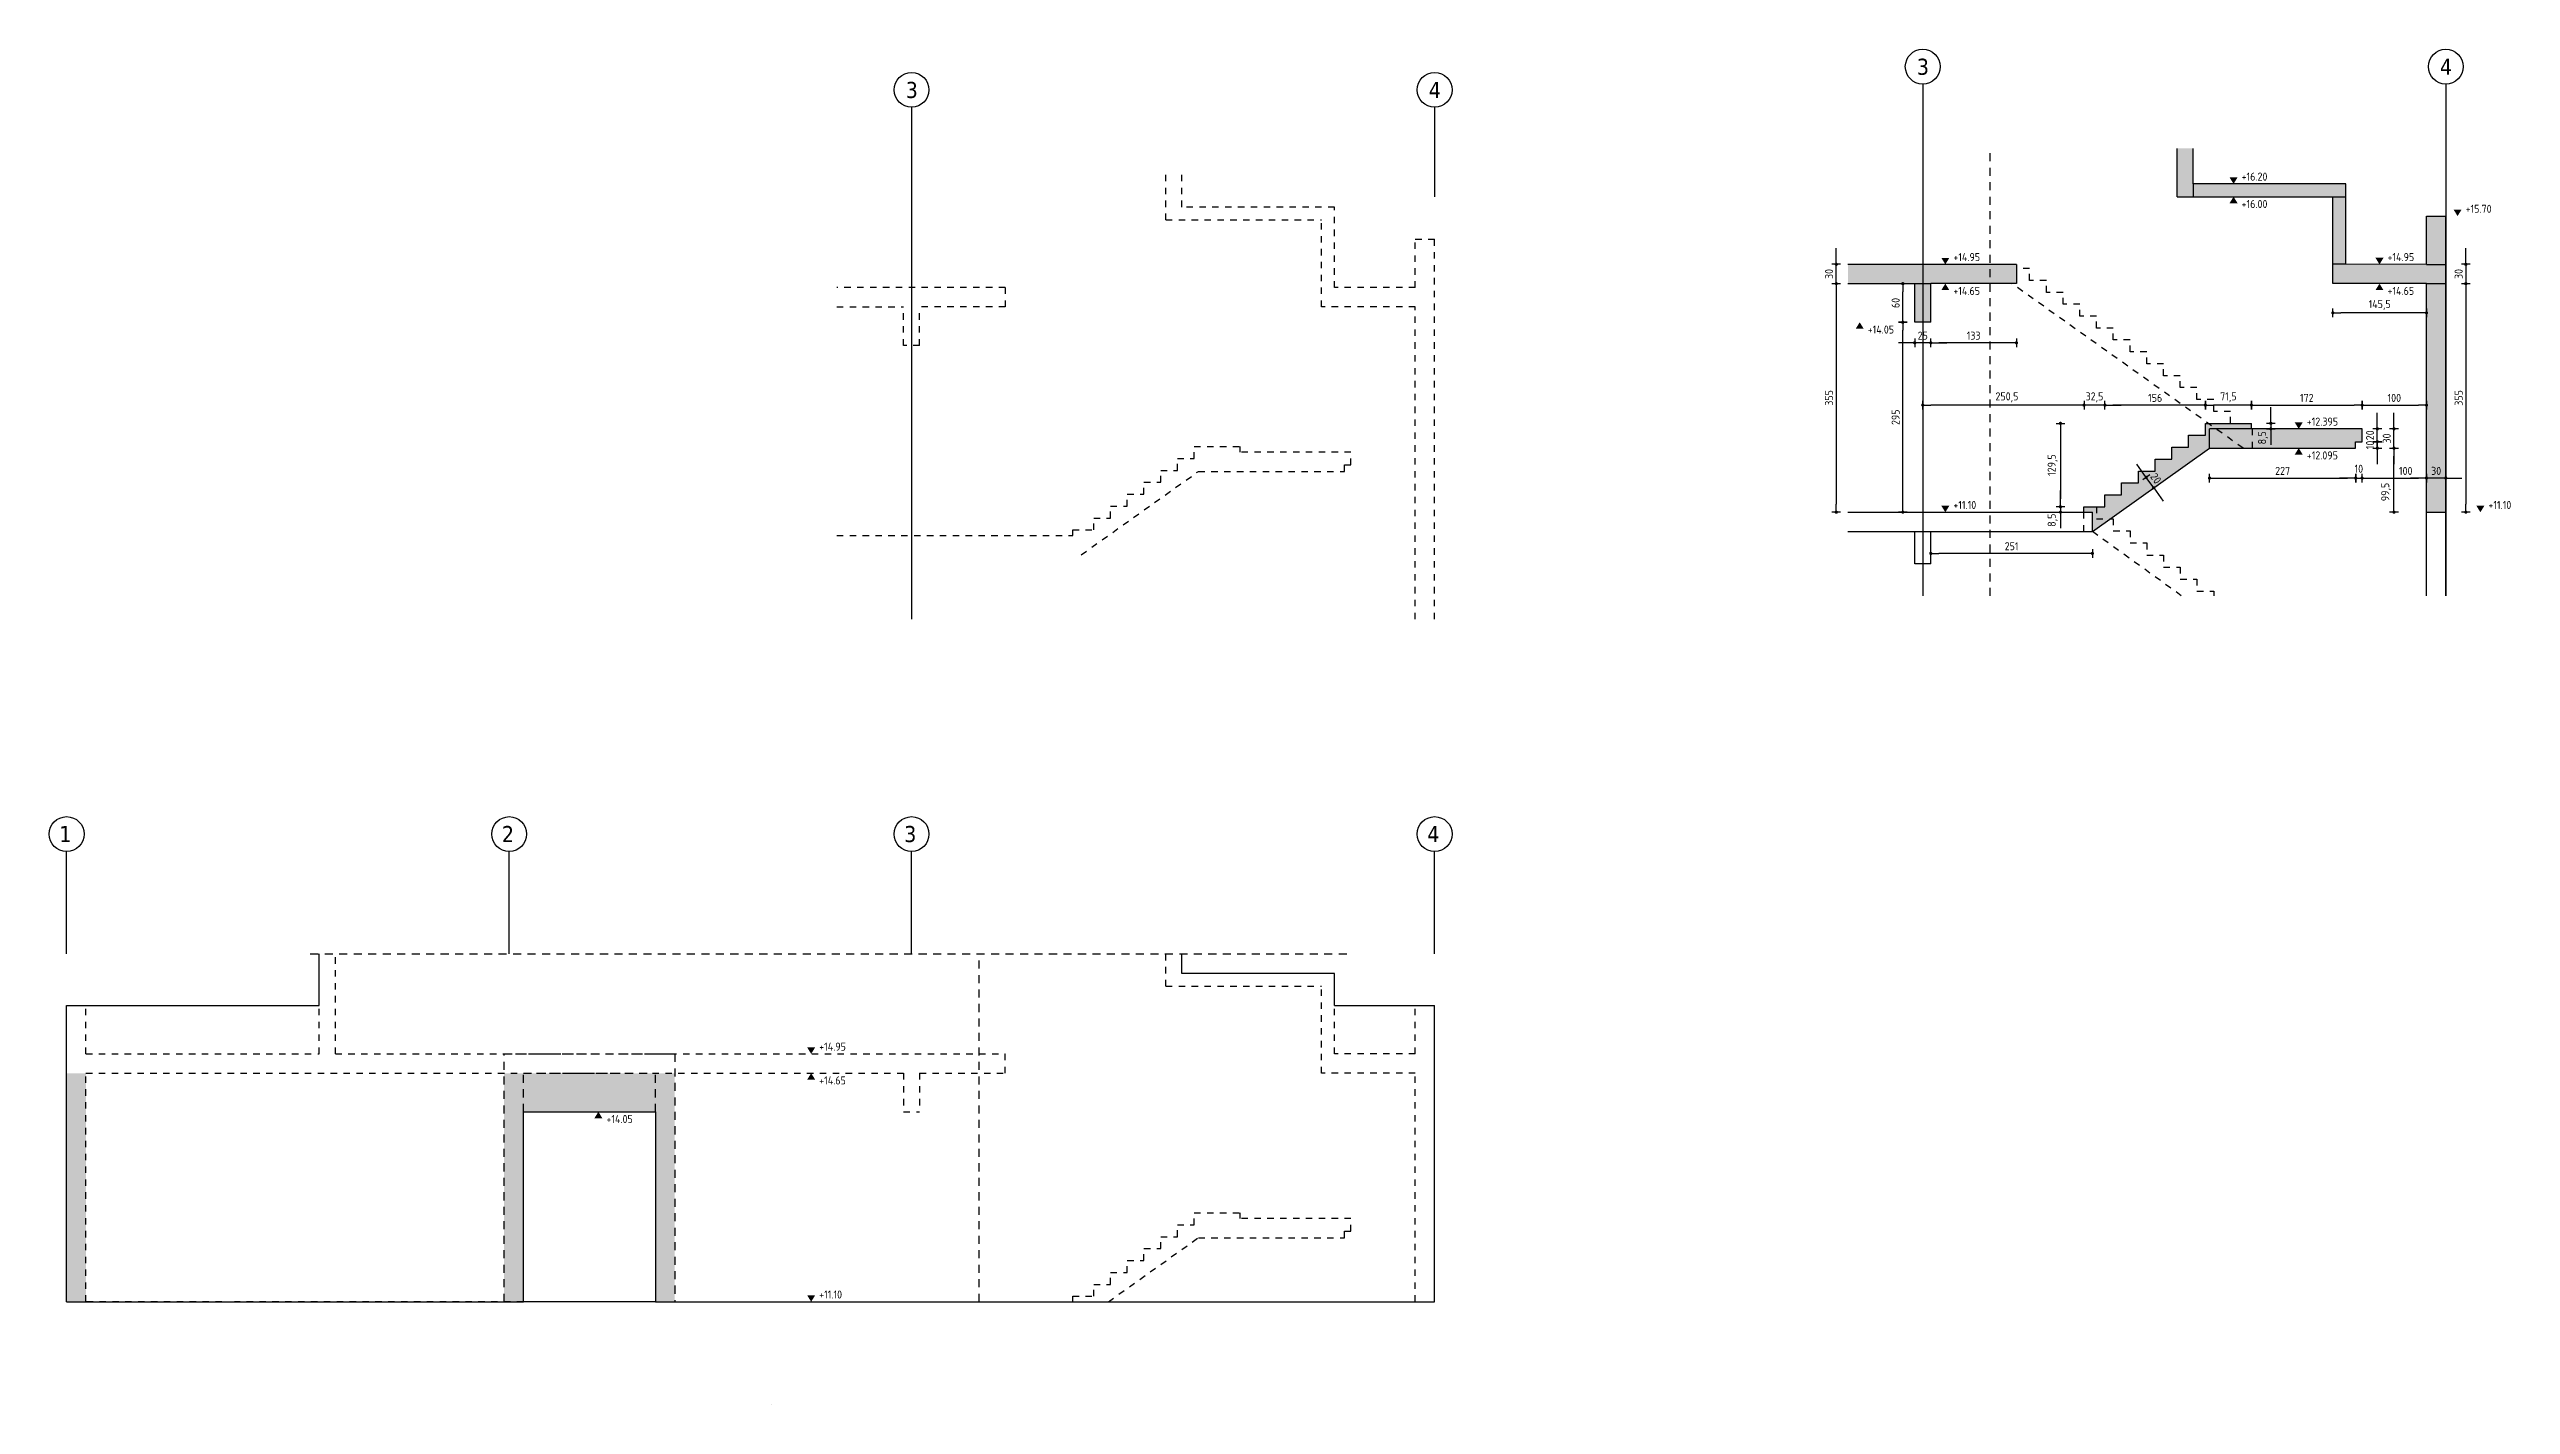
# Model space of a CAD drawing. Extents: x 21.6 to 105.5, y -19 to 78.7.
# Drawn here: x 42 to 80.24, y 57.67 to 78.72 of the extents above; entities that cross this region are included whole.
import ezdxf

# ---------------------------------------------------------------- set-up
doc = ezdxf.new("R2010")
doc.units = 0
doc.header["$LTSCALE"] = 0.5
for name, pattern in [('AUSGEZOGEN', [1000.01, 1000, 0.01]), ('DOT', [0.175, 0.05, -0.125]), ('HIDDEN', [0.375, 0.25, -0.125]), ('HIDDEN2', [0.187, 0.125, -0.062]), ('PUNKT', [0.175, 0.05, -0.125]), ('VERDECKT', [0.375, 0.25, -0.125])]:
    doc.linetypes.add(name, pattern=pattern)
for name, color, linetype in [('ACHSEN', 7, 'Continuous'), ('AFU', 7, 'Continuous'), ('BET-SCHN', 6, 'Continuous'), ('BETON', 7, 'Continuous'), ('DRUEBER', 7, 'Continuous'), ('grau_hell', 7, 'Continuous'), ('grau_mittel', 7, 'Continuous'), ('HBT', 7, 'Continuous'), ('HILFE', 7, 'Continuous'), ('koten', 7, 'Continuous'), ('MASSE', 7, 'Continuous'), ('SFP_Achsen', 7, 'Continuous'), ('VERDECKT', 7, 'Continuous')]:
    doc.layers.add(name, color=color, linetype=linetype)
doc.styles.add('helv', font='tahoma.ttf')
doc.styles.add('txt', font='isocp.shx')
doc.linetypes.add('AFU_50K', pattern='A,0.15,["/",Standard,S=0.2,R=0,X=-0.01,Y=-0.1],0.07,["/",Standard,S=0.2,R=0,X=-0.01,Y=-0.1],0.15', length=0.37)
doc.linetypes.add('AFU_50L', pattern='A,0.75,["/",Standard,S=0.2,R=0,X=-0.01,Y=-0.1],0.07,["/",Standard,S=0.2,R=0,X=-0.01,Y=-0.1],0.75', length=1.57)
doc.dimstyles.new('DOT_I', dxfattribs={"dimscale": 0.5, "dimtxt": 0.25, "dimasz": 0.25, "dimexe": 0.1, "dimexo": 0.3, "dimgap": 0.1, "dimtad": 1, "dimdec": 3, "dimzin": 3, "dimtxsty": 'txt', "dimblk": 'DOT', "dimblk1": 'DOT', "dimblk2": 'DOT', "dimsah": 1, "dimcen": 0.1, "dimse1": 1, "dimse2": 1, "dimazin": 0, "dimtfac": 1, "dimtdec": 4, "dimtix": 1, "dimtmove": 2, "dimatfit": 3, "dimfxl": 0, "dimtvp": 1, "dimtolj": 1, "dimtzin": 0, "dimarcsym": 0})

msp = doc.modelspace()

# ---------------------------------------------------------------- texts
at = {"layer": 'SFP_Achsen', "color": 6, "linetype": 'AUSGEZOGEN', "style": 'helv'}
for s, p in [('3', (71.0119, 78.3262)), ('4', (79.1369, 78.3262)), ('3', (55.3049, 77.9655)), ('4', (63.4299, 77.9655)), ('1', (42.1565, 66.4085)), ('2', (49.0315, 66.4085)), ('3', (55.2815, 66.4085)), ('4', (63.4065, 66.4085))]:
    msp.add_text(s, height=0.25, dxfattribs=at).set_placement(p)

# ---------------------------------------------------------------- blocks, each defined once
blk = doc.blocks.new('OKRD_O')
at = {"color": 0, "linetype": 'ByBlock'}
blk.add_solid([(-0.125, 0.202), (0.125, 0.202), (0, 0)], dxfattribs=at)
at = {"color": 0, "linetype": 'ByBlock', "style": 'txt'}
blk.add_attdef('OKRD', (0.25, 0.1), '', height=0.25, dxfattribs=at)
blk = doc.blocks.new('OKRD_U')
at = {"color": 0, "linetype": 'ByBlock'}
blk.add_solid([(-0.125, -0.202), (0.125, -0.202), (0, 0)], dxfattribs=at)
at = {"color": 0, "linetype": 'ByBlock', "style": 'txt'}
blk.add_attdef('OKRD', (0.25, -0.35), '', height=0.25, dxfattribs=at)
blk = doc.blocks.new('DOT')
at = {"layer": 'MASSE', "color": 7, "linetype": 'Continuous'}
for p, q in [((0, 0), (-1, 0)), ((0, 0.54), (0, -0.54))]:
    blk.add_line(p, q, dxfattribs=at)
at = {"layer": 'MASSE', "color": 7, "linetype": 'Continuous', "const_width": 0.2}
blk.add_lwpolyline([(-0.1, 0, 1), (0.1, 0, 1)], format="xyb", close=True, dxfattribs=at)
blk = doc.blocks.new('*D52')
at = {"layer": 'DEFPOINTS', "color": 0, "linetype": 'AUSGEZOGEN', "transparency": 16777216}
for p in [(70.793, 75.082), (70.793, 75.082), (70.793, 74.482)]:
    blk.add_point(p, dxfattribs=at)
at = {"layer": 'MASSE', "color": 0, "linetype": 'AUSGEZOGEN', "lineweight": -2, "transparency": 16777216}
blk.add_line((70.793, 74.607), (70.793, 74.957), dxfattribs=at)
at = {"layer": 'MASSE', "color": 0, "linetype": 'AUSGEZOGEN', "lineweight": -2, "transparency": 16777216, "xscale": 0.125, "yscale": 0.125, "zscale": 0.125}
for p, rotation in [((70.793, 75.082), 90), ((70.793, 74.482), 270)]:
    blk.add_blockref('DOT', p, dxfattribs=dict(at, rotation=rotation))
at = {"layer": 'MASSE', "color": 0, "linetype": 'AUSGEZOGEN', "transparency": 16777216, "insert": (70.681, 74.782), "char_height": 0.125, "attachment_point": 5, "rotation": 90, "style": 'txt'}
blk.add_mtext('\\A1;60', dxfattribs=at)
blk = doc.blocks.new('*D53')
at = {"layer": 'DEFPOINTS', "color": 0, "linetype": 'AUSGEZOGEN', "transparency": 16777216}
for p in [(69.76, 75.382), (69.76, 75.382), (69.76, 75.082)]:
    blk.add_point(p, dxfattribs=at)
at = {"layer": 'MASSE', "color": 0, "linetype": 'AUSGEZOGEN', "lineweight": -2, "transparency": 16777216}
for p, q in [((69.76, 75.507), (69.76, 75.632)), ((69.76, 75.082), (69.76, 75.382)), ((69.76, 74.957), (69.76, 74.832))]:
    blk.add_line(p, q, dxfattribs=at)
at = {"layer": 'MASSE', "color": 0, "linetype": 'AUSGEZOGEN', "lineweight": -2, "transparency": 16777216, "xscale": 0.125, "yscale": 0.125, "zscale": 0.125}
for p, rotation in [((69.76, 75.382), 270), ((69.76, 75.082), 90)]:
    blk.add_blockref('DOT', p, dxfattribs=dict(at, rotation=rotation))
at = {"layer": 'MASSE', "color": 0, "linetype": 'AUSGEZOGEN', "transparency": 16777216, "insert": (69.647, 75.232), "char_height": 0.125, "attachment_point": 5, "rotation": 90, "style": 'txt'}
blk.add_mtext('\\A1;30', dxfattribs=at)
blk = doc.blocks.new('*D54')
at = {"layer": 'DEFPOINTS', "color": 0, "linetype": 'AUSGEZOGEN', "transparency": 16777216}
for p in [(69.76, 75.082), (69.76, 71.532), (69.76, 71.532)]:
    blk.add_point(p, dxfattribs=at)
at = {"layer": 'MASSE', "color": 0, "linetype": 'AUSGEZOGEN', "lineweight": -2, "transparency": 16777216}
blk.add_line((69.76, 74.957), (69.76, 71.657), dxfattribs=at)
at = {"layer": 'MASSE', "color": 0, "linetype": 'AUSGEZOGEN', "lineweight": -2, "transparency": 16777216, "xscale": 0.125, "yscale": 0.125, "zscale": 0.125}
for p, rotation in [((69.76, 75.082), 90), ((69.76, 71.532), 270)]:
    blk.add_blockref('DOT', p, dxfattribs=dict(at, rotation=rotation))
at = {"layer": 'MASSE', "color": 0, "linetype": 'AUSGEZOGEN', "transparency": 16777216, "insert": (69.647, 73.307), "char_height": 0.125, "attachment_point": 5, "rotation": 90, "style": 'txt'}
blk.add_mtext('\\A1;355', dxfattribs=at)
blk = doc.blocks.new('*D55')
at = {"layer": 'DEFPOINTS', "color": 0, "linetype": 'AUSGEZOGEN', "transparency": 16777216}
for p in [(70.978, 74.163), (70.978, 74.163), (71.228, 74.163)]:
    blk.add_point(p, dxfattribs=at)
at = {"layer": 'MASSE', "color": 0, "linetype": 'AUSGEZOGEN', "lineweight": -2, "transparency": 16777216}
for p, q in [((70.853, 74.163), (70.728, 74.163)), ((71.228, 74.163), (70.978, 74.163)), ((71.353, 74.163), (71.478, 74.163))]:
    blk.add_line(p, q, dxfattribs=at)
at = {"layer": 'MASSE', "color": 0, "linetype": 'AUSGEZOGEN', "lineweight": -2, "transparency": 16777216, "xscale": 0.125, "yscale": 0.125, "zscale": 0.125}
blk.add_blockref('DOT', (70.978, 74.163), dxfattribs=at)
at = {"layer": 'MASSE', "color": 0, "linetype": 'AUSGEZOGEN', "lineweight": -2, "transparency": 16777216, "xscale": 0.125, "yscale": 0.125, "zscale": 0.125, "rotation": 180}
blk.add_blockref('DOT', (71.228, 74.163), dxfattribs=at)
at = {"layer": 'MASSE', "color": 0, "linetype": 'AUSGEZOGEN', "transparency": 16777216, "insert": (71.103, 74.275), "char_height": 0.125, "attachment_point": 5, "style": 'txt'}
blk.add_mtext('\\A1;25', dxfattribs=at)
blk = doc.blocks.new('*D56')
at = {"layer": 'DEFPOINTS', "color": 0, "linetype": 'AUSGEZOGEN', "transparency": 16777216}
for p in [(70.793, 74.482), (70.793, 74.482), (70.793, 71.532)]:
    blk.add_point(p, dxfattribs=at)
at = {"layer": 'MASSE', "color": 0, "linetype": 'AUSGEZOGEN', "lineweight": -2, "transparency": 16777216}
blk.add_line((70.793, 71.657), (70.793, 74.357), dxfattribs=at)
at = {"layer": 'MASSE', "color": 0, "linetype": 'AUSGEZOGEN', "lineweight": -2, "transparency": 16777216, "xscale": 0.125, "yscale": 0.125, "zscale": 0.125}
for p, rotation in [((70.793, 74.482), 90), ((70.793, 71.532), 270)]:
    blk.add_blockref('DOT', p, dxfattribs=dict(at, rotation=rotation))
at = {"layer": 'MASSE', "color": 0, "linetype": 'AUSGEZOGEN', "transparency": 16777216, "insert": (70.681, 73.007), "char_height": 0.125, "attachment_point": 5, "rotation": 90, "style": 'txt'}
blk.add_mtext('\\A1;295', dxfattribs=at)
blk = doc.blocks.new('*D57')
at = {"layer": 'DEFPOINTS', "color": 0, "linetype": 'AUSGEZOGEN', "transparency": 16777216}
for p in [(71.228, 70.892), (71.228, 70.892), (73.738, 70.892)]:
    blk.add_point(p, dxfattribs=at)
at = {"layer": 'MASSE', "color": 0, "linetype": 'AUSGEZOGEN', "lineweight": -2, "transparency": 16777216}
blk.add_line((73.613, 70.892), (71.353, 70.892), dxfattribs=at)
at = {"layer": 'MASSE', "color": 0, "linetype": 'AUSGEZOGEN', "lineweight": -2, "transparency": 16777216, "xscale": 0.125, "yscale": 0.125, "zscale": 0.125, "rotation": 180}
blk.add_blockref('DOT', (71.228, 70.892), dxfattribs=at)
at = {"layer": 'MASSE', "color": 0, "linetype": 'AUSGEZOGEN', "lineweight": -2, "transparency": 16777216, "xscale": 0.125, "yscale": 0.125, "zscale": 0.125}
blk.add_blockref('DOT', (73.738, 70.892), dxfattribs=at)
at = {"layer": 'MASSE', "color": 0, "linetype": 'AUSGEZOGEN', "transparency": 16777216, "insert": (72.483, 71.004), "char_height": 0.125, "attachment_point": 5, "style": 'txt'}
blk.add_mtext('\\A1;251', dxfattribs=at)
blk = doc.blocks.new('*D58')
at = {"layer": 'DEFPOINTS', "color": 0, "linetype": 'AUSGEZOGEN', "transparency": 16777216}
for p in [(73.242, 71.617), (73.242, 71.532), (73.242, 71.532)]:
    blk.add_point(p, dxfattribs=at)
at = {"layer": 'MASSE', "color": 0, "linetype": 'AUSGEZOGEN', "lineweight": -2, "transparency": 16777216}
for p, q in [((73.242, 71.742), (73.242, 71.867)), ((73.242, 71.617), (73.242, 71.532)), ((73.242, 71.407), (73.242, 71.282))]:
    blk.add_line(p, q, dxfattribs=at)
at = {"layer": 'MASSE', "color": 0, "linetype": 'AUSGEZOGEN', "lineweight": -2, "transparency": 16777216, "xscale": 0.125, "yscale": 0.125, "zscale": 0.125}
for p, rotation in [((73.242, 71.617), 270), ((73.242, 71.532), 90)]:
    blk.add_blockref('DOT', p, dxfattribs=dict(at, rotation=rotation))
at = {"layer": 'MASSE', "color": 0, "linetype": 'AUSGEZOGEN', "transparency": 16777216, "insert": (73.12, 71.408), "char_height": 0.125, "attachment_point": 5, "rotation": 90, "style": 'txt'}
blk.add_mtext('\\A1;8,5', dxfattribs=at)
blk = doc.blocks.new('*D59')
at = {"layer": 'DEFPOINTS', "color": 0, "linetype": 'AUSGEZOGEN', "transparency": 16777216}
for p in [(73.242, 72.912), (73.242, 71.617), (73.242, 71.617)]:
    blk.add_point(p, dxfattribs=at)
at = {"layer": 'MASSE', "color": 0, "linetype": 'AUSGEZOGEN', "lineweight": -2, "transparency": 16777216}
blk.add_line((73.242, 72.787), (73.242, 71.742), dxfattribs=at)
at = {"layer": 'MASSE', "color": 0, "linetype": 'AUSGEZOGEN', "lineweight": -2, "transparency": 16777216, "xscale": 0.125, "yscale": 0.125, "zscale": 0.125}
for p, rotation in [((73.242, 72.912), 90), ((73.242, 71.617), 270)]:
    blk.add_blockref('DOT', p, dxfattribs=dict(at, rotation=rotation))
at = {"layer": 'MASSE', "color": 0, "linetype": 'AUSGEZOGEN', "transparency": 16777216, "insert": (73.12, 72.264), "char_height": 0.125, "attachment_point": 5, "rotation": 90, "style": 'txt'}
blk.add_mtext('\\A1;129,5', dxfattribs=at)
blk = doc.blocks.new('*D60')
at = {"layer": 'DEFPOINTS', "color": 0, "linetype": 'AUSGEZOGEN', "transparency": 16777216}
for p in [(74.574, 72.073), (74.574, 72.073), (74.69, 71.91)]:
    blk.add_point(p, dxfattribs=at)
at = {"layer": 'MASSE', "color": 0, "linetype": 'AUSGEZOGEN', "lineweight": -2, "transparency": 16777216}
for p, q in [((74.502, 72.175), (74.429, 72.277)), ((74.69, 71.91), (74.574, 72.073)), ((74.763, 71.808), (74.835, 71.706))]:
    blk.add_line(p, q, dxfattribs=at)
at = {"layer": 'MASSE', "color": 0, "linetype": 'AUSGEZOGEN', "lineweight": -2, "transparency": 16777216, "xscale": 0.125, "yscale": 0.125, "zscale": 0.125}
for p, rotation in [((74.574, 72.073), 305.4333140102852), ((74.69, 71.91), 125.4333140102852)]:
    blk.add_blockref('DOT', p, dxfattribs=dict(at, rotation=rotation))
at = {"layer": 'MASSE', "color": 0, "linetype": 'AUSGEZOGEN', "transparency": 16777216, "insert": (74.724, 72.057), "char_height": 0.125, "attachment_point": 5, "rotation": 305.4333, "style": 'txt'}
blk.add_mtext('\\A1;20', dxfattribs=at)
blk = doc.blocks.new('*D61')
at = {"layer": 'DEFPOINTS', "color": 0, "linetype": 'AUSGEZOGEN', "transparency": 16777216}
for p in [(76.51, 72.912), (76.51, 72.827), (76.51, 72.827)]:
    blk.add_point(p, dxfattribs=at)
at = {"layer": 'MASSE', "color": 0, "linetype": 'AUSGEZOGEN', "lineweight": -2, "transparency": 16777216}
for p, q in [((76.51, 73.037), (76.51, 73.162)), ((76.51, 72.912), (76.51, 72.827)), ((76.51, 72.702), (76.51, 72.577))]:
    blk.add_line(p, q, dxfattribs=at)
at = {"layer": 'MASSE', "color": 0, "linetype": 'AUSGEZOGEN', "lineweight": -2, "transparency": 16777216, "xscale": 0.125, "yscale": 0.125, "zscale": 0.125}
for p, rotation in [((76.51, 72.912), 270), ((76.51, 72.827), 90)]:
    blk.add_blockref('DOT', p, dxfattribs=dict(at, rotation=rotation))
at = {"layer": 'MASSE', "color": 0, "linetype": 'AUSGEZOGEN', "transparency": 16777216, "insert": (76.388, 72.688), "char_height": 0.125, "attachment_point": 5, "rotation": 90, "style": 'txt'}
blk.add_mtext('\\A1;8,5', dxfattribs=at)
blk = doc.blocks.new('*D62')
at = {"layer": 'DEFPOINTS', "color": 0, "linetype": 'AUSGEZOGEN', "transparency": 16777216}
for p in [(78.928, 72.062), (78.928, 72.062), (79.228, 72.062)]:
    blk.add_point(p, dxfattribs=at)
at = {"layer": 'MASSE', "color": 0, "linetype": 'AUSGEZOGEN', "lineweight": -2, "transparency": 16777216}
for p, q in [((78.803, 72.062), (78.678, 72.062)), ((79.228, 72.062), (78.928, 72.062)), ((79.353, 72.062), (79.478, 72.062))]:
    blk.add_line(p, q, dxfattribs=at)
at = {"layer": 'MASSE', "color": 0, "linetype": 'AUSGEZOGEN', "lineweight": -2, "transparency": 16777216, "xscale": 0.125, "yscale": 0.125, "zscale": 0.125}
blk.add_blockref('DOT', (78.928, 72.062), dxfattribs=at)
at = {"layer": 'MASSE', "color": 0, "linetype": 'AUSGEZOGEN', "lineweight": -2, "transparency": 16777216, "xscale": 0.125, "yscale": 0.125, "zscale": 0.125, "rotation": 180}
blk.add_blockref('DOT', (79.228, 72.062), dxfattribs=at)
at = {"layer": 'MASSE', "color": 0, "linetype": 'AUSGEZOGEN', "transparency": 16777216, "insert": (79.078, 72.174), "char_height": 0.125, "attachment_point": 5, "style": 'txt'}
blk.add_mtext('\\A1;30', dxfattribs=at)
blk = doc.blocks.new('*D63')
at = {"layer": 'DEFPOINTS', "color": 0, "linetype": 'AUSGEZOGEN', "transparency": 16777216}
for p in [(77.927, 72.062), (78.927, 72.062), (78.927, 72.062)]:
    blk.add_point(p, dxfattribs=at)
at = {"layer": 'MASSE', "color": 0, "linetype": 'AUSGEZOGEN', "lineweight": -2, "transparency": 16777216}
blk.add_line((78.052, 72.062), (78.802, 72.062), dxfattribs=at)
at = {"layer": 'MASSE', "color": 0, "linetype": 'AUSGEZOGEN', "lineweight": -2, "transparency": 16777216, "xscale": 0.125, "yscale": 0.125, "zscale": 0.125, "rotation": 180}
blk.add_blockref('DOT', (77.927, 72.062), dxfattribs=at)
at = {"layer": 'MASSE', "color": 0, "linetype": 'AUSGEZOGEN', "lineweight": -2, "transparency": 16777216, "xscale": 0.125, "yscale": 0.125, "zscale": 0.125}
blk.add_blockref('DOT', (78.927, 72.062), dxfattribs=at)
at = {"layer": 'MASSE', "color": 0, "linetype": 'AUSGEZOGEN', "transparency": 16777216, "insert": (78.605, 72.174), "char_height": 0.125, "attachment_point": 5, "style": 'txt'}
blk.add_mtext('\\A1;100', dxfattribs=at)
blk = doc.blocks.new('*D64')
at = {"layer": 'DEFPOINTS', "color": 0, "linetype": 'AUSGEZOGEN', "transparency": 16777216}
for p in [(77.827, 72.062), (77.927, 72.062), (77.927, 72.062)]:
    blk.add_point(p, dxfattribs=at)
at = {"layer": 'MASSE', "color": 0, "linetype": 'AUSGEZOGEN', "lineweight": -2, "transparency": 16777216}
for p, q in [((77.702, 72.062), (77.577, 72.062)), ((77.827, 72.062), (77.927, 72.062)), ((78.052, 72.062), (78.177, 72.062))]:
    blk.add_line(p, q, dxfattribs=at)
at = {"layer": 'MASSE', "color": 0, "linetype": 'AUSGEZOGEN', "lineweight": -2, "transparency": 16777216, "xscale": 0.125, "yscale": 0.125, "zscale": 0.125}
blk.add_blockref('DOT', (77.827, 72.062), dxfattribs=at)
at = {"layer": 'MASSE', "color": 0, "linetype": 'AUSGEZOGEN', "lineweight": -2, "transparency": 16777216, "xscale": 0.125, "yscale": 0.125, "zscale": 0.125, "rotation": 180}
blk.add_blockref('DOT', (77.927, 72.062), dxfattribs=at)
at = {"layer": 'MASSE', "color": 0, "linetype": 'AUSGEZOGEN', "transparency": 16777216, "insert": (77.877, 72.207), "char_height": 0.125, "attachment_point": 5, "style": 'txt'}
blk.add_mtext('\\A1;10', dxfattribs=at)
blk = doc.blocks.new('*D65')
at = {"layer": 'DEFPOINTS', "color": 0, "linetype": 'AUSGEZOGEN', "transparency": 16777216}
for p in [(75.558, 72.062), (77.828, 72.062), (77.828, 72.062)]:
    blk.add_point(p, dxfattribs=at)
at = {"layer": 'MASSE', "color": 0, "linetype": 'AUSGEZOGEN', "lineweight": -2, "transparency": 16777216}
blk.add_line((75.683, 72.062), (77.703, 72.062), dxfattribs=at)
at = {"layer": 'MASSE', "color": 0, "linetype": 'AUSGEZOGEN', "lineweight": -2, "transparency": 16777216, "xscale": 0.125, "yscale": 0.125, "zscale": 0.125, "rotation": 180}
blk.add_blockref('DOT', (75.558, 72.062), dxfattribs=at)
at = {"layer": 'MASSE', "color": 0, "linetype": 'AUSGEZOGEN', "lineweight": -2, "transparency": 16777216, "xscale": 0.125, "yscale": 0.125, "zscale": 0.125}
blk.add_blockref('DOT', (77.828, 72.062), dxfattribs=at)
at = {"layer": 'MASSE', "color": 0, "linetype": 'AUSGEZOGEN', "transparency": 16777216, "insert": (76.693, 72.174), "char_height": 0.125, "attachment_point": 5, "style": 'txt'}
blk.add_mtext('\\A1;227', dxfattribs=at)
blk = doc.blocks.new('*D66')
at = {"layer": 'DEFPOINTS', "color": 0, "linetype": 'AUSGEZOGEN', "transparency": 16777216}
for p in [(78.423, 72.827), (78.423, 72.827), (78.423, 72.527)]:
    blk.add_point(p, dxfattribs=at)
at = {"layer": 'MASSE', "color": 0, "linetype": 'AUSGEZOGEN', "lineweight": -2, "transparency": 16777216}
for p, q in [((78.423, 72.952), (78.423, 73.077)), ((78.423, 72.527), (78.423, 72.827)), ((78.423, 72.402), (78.423, 72.277))]:
    blk.add_line(p, q, dxfattribs=at)
at = {"layer": 'MASSE', "color": 0, "linetype": 'AUSGEZOGEN', "lineweight": -2, "transparency": 16777216, "xscale": 0.125, "yscale": 0.125, "zscale": 0.125}
for p, rotation in [((78.423, 72.827), 270), ((78.423, 72.527), 90)]:
    blk.add_blockref('DOT', p, dxfattribs=dict(at, rotation=rotation))
at = {"layer": 'MASSE', "color": 0, "linetype": 'AUSGEZOGEN', "transparency": 16777216, "insert": (78.31, 72.677), "char_height": 0.125, "attachment_point": 5, "rotation": 90, "style": 'txt'}
blk.add_mtext('\\A1;30', dxfattribs=at)
blk = doc.blocks.new('*D67')
at = {"layer": 'DEFPOINTS', "color": 0, "linetype": 'AUSGEZOGEN', "transparency": 16777216}
for p in [(78.164, 72.827), (78.164, 72.827), (78.164, 72.627)]:
    blk.add_point(p, dxfattribs=at)
at = {"layer": 'MASSE', "color": 0, "linetype": 'AUSGEZOGEN', "lineweight": -2, "transparency": 16777216}
for p, q in [((78.164, 72.952), (78.164, 73.077)), ((78.164, 72.627), (78.164, 72.827)), ((78.164, 72.502), (78.164, 72.377))]:
    blk.add_line(p, q, dxfattribs=at)
at = {"layer": 'MASSE', "color": 0, "linetype": 'AUSGEZOGEN', "lineweight": -2, "transparency": 16777216, "xscale": 0.125, "yscale": 0.125, "zscale": 0.125}
for p, rotation in [((78.164, 72.827), 270), ((78.164, 72.627), 90)]:
    blk.add_blockref('DOT', p, dxfattribs=dict(at, rotation=rotation))
at = {"layer": 'MASSE', "color": 0, "linetype": 'AUSGEZOGEN', "transparency": 16777216, "insert": (78.051, 72.727), "char_height": 0.125, "attachment_point": 5, "rotation": 90, "style": 'txt'}
blk.add_mtext('\\A1;20', dxfattribs=at)
blk = doc.blocks.new('*D68')
at = {"layer": 'DEFPOINTS', "color": 0, "linetype": 'AUSGEZOGEN', "transparency": 16777216}
for p in [(78.164, 72.627), (78.164, 72.627), (78.164, 72.527)]:
    blk.add_point(p, dxfattribs=at)
at = {"layer": 'MASSE', "color": 0, "linetype": 'AUSGEZOGEN', "lineweight": -2, "transparency": 16777216}
for p, q in [((78.164, 72.752), (78.164, 72.877)), ((78.164, 72.527), (78.164, 72.627)), ((78.164, 72.402), (78.164, 72.277))]:
    blk.add_line(p, q, dxfattribs=at)
at = {"layer": 'MASSE', "color": 0, "linetype": 'AUSGEZOGEN', "lineweight": -2, "transparency": 16777216, "xscale": 0.125, "yscale": 0.125, "zscale": 0.125}
for p, rotation in [((78.164, 72.627), 270), ((78.164, 72.527), 90)]:
    blk.add_blockref('DOT', p, dxfattribs=dict(at, rotation=rotation))
at = {"layer": 'MASSE', "color": 0, "linetype": 'AUSGEZOGEN', "transparency": 16777216, "insert": (78.051, 72.577), "char_height": 0.125, "attachment_point": 5, "rotation": 90, "style": 'txt'}
blk.add_mtext('\\A1;10', dxfattribs=at)
blk = doc.blocks.new('*D69')
at = {"layer": 'DEFPOINTS', "color": 0, "linetype": 'AUSGEZOGEN', "transparency": 16777216}
for p in [(78.423, 72.527), (78.423, 72.527), (78.423, 71.532)]:
    blk.add_point(p, dxfattribs=at)
at = {"layer": 'MASSE', "color": 0, "linetype": 'AUSGEZOGEN', "lineweight": -2, "transparency": 16777216}
blk.add_line((78.423, 71.657), (78.423, 72.402), dxfattribs=at)
at = {"layer": 'MASSE', "color": 0, "linetype": 'AUSGEZOGEN', "lineweight": -2, "transparency": 16777216, "xscale": 0.125, "yscale": 0.125, "zscale": 0.125}
for p, rotation in [((78.423, 72.527), 90), ((78.423, 71.532), 270)]:
    blk.add_blockref('DOT', p, dxfattribs=dict(at, rotation=rotation))
at = {"layer": 'MASSE', "color": 0, "linetype": 'AUSGEZOGEN', "transparency": 16777216, "insert": (78.301, 71.846), "char_height": 0.125, "attachment_point": 5, "rotation": 90, "style": 'txt'}
blk.add_mtext('\\A1;99,5', dxfattribs=at)
blk = doc.blocks.new('*D70')
at = {"layer": 'DEFPOINTS', "color": 0, "linetype": 'AUSGEZOGEN', "transparency": 16777216}
for p in [(77.928, 73.195), (78.928, 73.195), (78.928, 73.195)]:
    blk.add_point(p, dxfattribs=at)
at = {"layer": 'MASSE', "color": 0, "linetype": 'AUSGEZOGEN', "lineweight": -2, "transparency": 16777216}
blk.add_line((78.053, 73.195), (78.803, 73.195), dxfattribs=at)
at = {"layer": 'MASSE', "color": 0, "linetype": 'AUSGEZOGEN', "lineweight": -2, "transparency": 16777216, "xscale": 0.125, "yscale": 0.125, "zscale": 0.125, "rotation": 180}
blk.add_blockref('DOT', (77.928, 73.195), dxfattribs=at)
at = {"layer": 'MASSE', "color": 0, "linetype": 'AUSGEZOGEN', "lineweight": -2, "transparency": 16777216, "xscale": 0.125, "yscale": 0.125, "zscale": 0.125}
blk.add_blockref('DOT', (78.928, 73.195), dxfattribs=at)
at = {"layer": 'MASSE', "color": 0, "linetype": 'AUSGEZOGEN', "transparency": 16777216, "insert": (78.428, 73.308), "char_height": 0.125, "attachment_point": 5, "style": 'txt'}
blk.add_mtext('\\A1;100', dxfattribs=at)
blk = doc.blocks.new('*D71')
at = {"layer": 'DEFPOINTS', "color": 0, "linetype": 'AUSGEZOGEN', "transparency": 16777216}
for p in [(76.208, 73.195), (77.928, 73.195), (77.928, 73.195)]:
    blk.add_point(p, dxfattribs=at)
at = {"layer": 'MASSE', "color": 0, "linetype": 'AUSGEZOGEN', "lineweight": -2, "transparency": 16777216}
blk.add_line((76.333, 73.195), (77.803, 73.195), dxfattribs=at)
at = {"layer": 'MASSE', "color": 0, "linetype": 'AUSGEZOGEN', "lineweight": -2, "transparency": 16777216, "xscale": 0.125, "yscale": 0.125, "zscale": 0.125, "rotation": 180}
blk.add_blockref('DOT', (76.208, 73.195), dxfattribs=at)
at = {"layer": 'MASSE', "color": 0, "linetype": 'AUSGEZOGEN', "lineweight": -2, "transparency": 16777216, "xscale": 0.125, "yscale": 0.125, "zscale": 0.125}
blk.add_blockref('DOT', (77.928, 73.195), dxfattribs=at)
at = {"layer": 'MASSE', "color": 0, "linetype": 'AUSGEZOGEN', "transparency": 16777216, "insert": (77.068, 73.308), "char_height": 0.125, "attachment_point": 5, "style": 'txt'}
blk.add_mtext('\\A1;172', dxfattribs=at)
blk = doc.blocks.new('*D72')
at = {"layer": 'DEFPOINTS', "color": 0, "linetype": 'AUSGEZOGEN', "transparency": 16777216}
for p in [(75.493, 73.195), (75.493, 73.195), (76.208, 73.195)]:
    blk.add_point(p, dxfattribs=at)
at = {"layer": 'MASSE', "color": 0, "linetype": 'AUSGEZOGEN', "lineweight": -2, "transparency": 16777216}
blk.add_line((76.083, 73.195), (75.618, 73.195), dxfattribs=at)
at = {"layer": 'MASSE', "color": 0, "linetype": 'AUSGEZOGEN', "lineweight": -2, "transparency": 16777216, "xscale": 0.125, "yscale": 0.125, "zscale": 0.125, "rotation": 180}
blk.add_blockref('DOT', (75.493, 73.195), dxfattribs=at)
at = {"layer": 'MASSE', "color": 0, "linetype": 'AUSGEZOGEN', "lineweight": -2, "transparency": 16777216, "xscale": 0.125, "yscale": 0.125, "zscale": 0.125}
blk.add_blockref('DOT', (76.208, 73.195), dxfattribs=at)
at = {"layer": 'MASSE', "color": 0, "linetype": 'AUSGEZOGEN', "transparency": 16777216, "insert": (75.85, 73.317), "char_height": 0.125, "attachment_point": 5, "style": 'txt'}
blk.add_mtext('\\A1;71,5', dxfattribs=at)
blk = doc.blocks.new('*D73')
at = {"layer": 'DEFPOINTS', "color": 0, "linetype": 'AUSGEZOGEN', "transparency": 16777216}
for p in [(73.933, 73.195), (73.933, 73.195), (75.493, 73.195)]:
    blk.add_point(p, dxfattribs=at)
at = {"layer": 'MASSE', "color": 0, "linetype": 'AUSGEZOGEN', "lineweight": -2, "transparency": 16777216}
blk.add_line((75.368, 73.195), (74.058, 73.195), dxfattribs=at)
at = {"layer": 'MASSE', "color": 0, "linetype": 'AUSGEZOGEN', "lineweight": -2, "transparency": 16777216, "xscale": 0.125, "yscale": 0.125, "zscale": 0.125, "rotation": 180}
blk.add_blockref('DOT', (73.933, 73.195), dxfattribs=at)
at = {"layer": 'MASSE', "color": 0, "linetype": 'AUSGEZOGEN', "lineweight": -2, "transparency": 16777216, "xscale": 0.125, "yscale": 0.125, "zscale": 0.125}
blk.add_blockref('DOT', (75.493, 73.195), dxfattribs=at)
at = {"layer": 'MASSE', "color": 0, "linetype": 'AUSGEZOGEN', "transparency": 16777216, "insert": (74.713, 73.308), "char_height": 0.125, "attachment_point": 5, "style": 'txt'}
blk.add_mtext('\\A1;156', dxfattribs=at)
blk = doc.blocks.new('*D74')
at = {"layer": 'DEFPOINTS', "color": 0, "linetype": 'AUSGEZOGEN', "transparency": 16777216}
for p in [(73.608, 73.195), (73.608, 73.195), (73.933, 73.195)]:
    blk.add_point(p, dxfattribs=at)
at = {"layer": 'MASSE', "color": 0, "linetype": 'AUSGEZOGEN', "lineweight": -2, "transparency": 16777216}
for p, q in [((73.483, 73.195), (73.358, 73.195)), ((73.933, 73.195), (73.608, 73.195)), ((74.058, 73.195), (74.183, 73.195))]:
    blk.add_line(p, q, dxfattribs=at)
at = {"layer": 'MASSE', "color": 0, "linetype": 'AUSGEZOGEN', "lineweight": -2, "transparency": 16777216, "xscale": 0.125, "yscale": 0.125, "zscale": 0.125}
blk.add_blockref('DOT', (73.608, 73.195), dxfattribs=at)
at = {"layer": 'MASSE', "color": 0, "linetype": 'AUSGEZOGEN', "lineweight": -2, "transparency": 16777216, "xscale": 0.125, "yscale": 0.125, "zscale": 0.125, "rotation": 180}
blk.add_blockref('DOT', (73.933, 73.195), dxfattribs=at)
at = {"layer": 'MASSE', "color": 0, "linetype": 'AUSGEZOGEN', "transparency": 16777216, "insert": (73.77, 73.317), "char_height": 0.125, "attachment_point": 5, "style": 'txt'}
blk.add_mtext('\\A1;32,5', dxfattribs=at)
blk = doc.blocks.new('*D75')
at = {"layer": 'DEFPOINTS', "color": 0, "linetype": 'AUSGEZOGEN', "transparency": 16777216}
for p in [(71.103, 73.195), (71.103, 73.195), (73.608, 73.195)]:
    blk.add_point(p, dxfattribs=at)
at = {"layer": 'MASSE', "color": 0, "linetype": 'AUSGEZOGEN', "lineweight": -2, "transparency": 16777216}
blk.add_line((73.483, 73.195), (71.228, 73.195), dxfattribs=at)
at = {"layer": 'MASSE', "color": 0, "linetype": 'AUSGEZOGEN', "lineweight": -2, "transparency": 16777216, "xscale": 0.125, "yscale": 0.125, "zscale": 0.125, "rotation": 180}
blk.add_blockref('DOT', (71.103, 73.195), dxfattribs=at)
at = {"layer": 'MASSE', "color": 0, "linetype": 'AUSGEZOGEN', "lineweight": -2, "transparency": 16777216, "xscale": 0.125, "yscale": 0.125, "zscale": 0.125}
blk.add_blockref('DOT', (73.608, 73.195), dxfattribs=at)
at = {"layer": 'MASSE', "color": 0, "linetype": 'AUSGEZOGEN', "transparency": 16777216, "insert": (72.41, 73.317), "char_height": 0.125, "attachment_point": 5, "style": 'txt'}
blk.add_mtext('\\A1;250,5', dxfattribs=at)
blk = doc.blocks.new('*D76')
at = {"layer": 'DEFPOINTS', "color": 0, "linetype": 'AUSGEZOGEN', "transparency": 16777216}
for p in [(71.228, 74.163), (71.228, 74.163), (72.558, 74.163)]:
    blk.add_point(p, dxfattribs=at)
at = {"layer": 'MASSE', "color": 0, "linetype": 'AUSGEZOGEN', "lineweight": -2, "transparency": 16777216}
blk.add_line((72.433, 74.163), (71.353, 74.163), dxfattribs=at)
at = {"layer": 'MASSE', "color": 0, "linetype": 'AUSGEZOGEN', "lineweight": -2, "transparency": 16777216, "xscale": 0.125, "yscale": 0.125, "zscale": 0.125, "rotation": 180}
blk.add_blockref('DOT', (71.228, 74.163), dxfattribs=at)
at = {"layer": 'MASSE', "color": 0, "linetype": 'AUSGEZOGEN', "lineweight": -2, "transparency": 16777216, "xscale": 0.125, "yscale": 0.125, "zscale": 0.125}
blk.add_blockref('DOT', (72.558, 74.163), dxfattribs=at)
at = {"layer": 'MASSE', "color": 0, "linetype": 'AUSGEZOGEN', "transparency": 16777216, "insert": (71.893, 74.275), "char_height": 0.125, "attachment_point": 5, "style": 'txt'}
blk.add_mtext('\\A1;133', dxfattribs=at)
blk = doc.blocks.new('*D77')
at = {"layer": 'DEFPOINTS', "color": 0, "linetype": 'AUSGEZOGEN', "transparency": 16777216}
for p in [(79.539, 75.382), (79.539, 75.082), (79.539, 75.082)]:
    blk.add_point(p, dxfattribs=at)
at = {"layer": 'MASSE', "color": 0, "linetype": 'AUSGEZOGEN', "lineweight": -2, "transparency": 16777216}
for p, q in [((79.539, 75.507), (79.539, 75.632)), ((79.539, 75.382), (79.539, 75.082)), ((79.539, 74.957), (79.539, 74.832))]:
    blk.add_line(p, q, dxfattribs=at)
at = {"layer": 'MASSE', "color": 0, "linetype": 'AUSGEZOGEN', "lineweight": -2, "transparency": 16777216, "xscale": 0.125, "yscale": 0.125, "zscale": 0.125}
for p, rotation in [((79.539, 75.382), 270), ((79.539, 75.082), 90)]:
    blk.add_blockref('DOT', p, dxfattribs=dict(at, rotation=rotation))
at = {"layer": 'MASSE', "color": 0, "linetype": 'AUSGEZOGEN', "transparency": 16777216, "insert": (79.427, 75.232), "char_height": 0.125, "attachment_point": 5, "rotation": 90, "style": 'txt'}
blk.add_mtext('\\A1;30', dxfattribs=at)
blk = doc.blocks.new('*D78')
at = {"layer": 'DEFPOINTS', "color": 0, "linetype": 'AUSGEZOGEN', "transparency": 16777216}
for p in [(79.539, 75.082), (79.539, 71.532), (79.539, 71.532)]:
    blk.add_point(p, dxfattribs=at)
at = {"layer": 'MASSE', "color": 0, "linetype": 'AUSGEZOGEN', "lineweight": -2, "transparency": 16777216}
blk.add_line((79.539, 74.957), (79.539, 71.657), dxfattribs=at)
at = {"layer": 'MASSE', "color": 0, "linetype": 'AUSGEZOGEN', "lineweight": -2, "transparency": 16777216, "xscale": 0.125, "yscale": 0.125, "zscale": 0.125}
for p, rotation in [((79.539, 75.082), 90), ((79.539, 71.532), 270)]:
    blk.add_blockref('DOT', p, dxfattribs=dict(at, rotation=rotation))
at = {"layer": 'MASSE', "color": 0, "linetype": 'AUSGEZOGEN', "transparency": 16777216, "insert": (79.427, 73.307), "char_height": 0.125, "attachment_point": 5, "rotation": 90, "style": 'txt'}
blk.add_mtext('\\A1;355', dxfattribs=at)
blk = doc.blocks.new('*D79')
at = {"layer": 'DEFPOINTS', "color": 0, "linetype": 'AUSGEZOGEN', "transparency": 16777216}
for p in [(77.473, 74.628), (77.473, 74.628), (78.928, 74.628)]:
    blk.add_point(p, dxfattribs=at)
at = {"layer": 'MASSE', "color": 0, "linetype": 'AUSGEZOGEN', "lineweight": -2, "transparency": 16777216}
blk.add_line((78.803, 74.628), (77.598, 74.628), dxfattribs=at)
at = {"layer": 'MASSE', "color": 0, "linetype": 'AUSGEZOGEN', "lineweight": -2, "transparency": 16777216, "xscale": 0.125, "yscale": 0.125, "zscale": 0.125, "rotation": 180}
blk.add_blockref('DOT', (77.473, 74.628), dxfattribs=at)
at = {"layer": 'MASSE', "color": 0, "linetype": 'AUSGEZOGEN', "lineweight": -2, "transparency": 16777216, "xscale": 0.125, "yscale": 0.125, "zscale": 0.125}
blk.add_blockref('DOT', (78.928, 74.628), dxfattribs=at)
at = {"layer": 'MASSE', "color": 0, "linetype": 'AUSGEZOGEN', "transparency": 16777216, "insert": (78.2, 74.75), "char_height": 0.125, "attachment_point": 5, "style": 'txt'}
blk.add_mtext('\\A1;145,5', dxfattribs=at)

# ---------------------------------------------------------------- dimensions: what is measured, and where the dimension line sits
at = {"layer": 'MASSE', "color": 7, "linetype": 'AUSGEZOGEN'}
for base, p1, p2, override, picture, middle in [((69.7599, 75.3819), (69.7599, 75.0819), (69.7599, 75.3819), {"dimdec": 0, "dimlfac": 100}, '*D53', (69.6474, 75.2319)), ((79.5392, 75.0819), (79.5392, 75.3819), (79.5392, 75.0819), {"dimdec": 0, "dimlfac": 100}, '*D77', (79.4267, 75.2319)), ((69.7599, 71.5319), (69.7599, 75.0819), (69.7599, 71.5319), {"dimdec": 0, "dimlfac": 100}, '*D54', (69.6474, 73.3069)), ((70.7934, 75.0819), (70.7934, 74.4819), (70.7934, 75.0819), {"dimdec": 0, "dimlfac": 100}, '*D52', (70.6809, 74.7819)), ((79.5392, 71.5319), (79.5392, 75.0819), (79.5392, 71.5319), {"dimdec": 0, "dimlfac": 100}, '*D78', (79.4267, 73.3069)), ((70.7934, 74.4819), (70.7934, 71.5319), (70.7934, 74.4819), {"dimdec": 0, "dimlfac": 100}, '*D56', (70.6809, 73.0069)), ((78.1638, 72.8269), (78.1638, 72.6269), (78.1638, 72.8269), {"dimdec": 0, "dimlfac": 100}, '*D67', (78.0513, 72.7269)), ((78.4227, 72.8269), (78.4227, 72.5269), (78.4227, 72.8269), {"dimdec": 0, "dimlfac": 100}, '*D66', (78.3102, 72.6769)), ((73.2422, 71.6169), (73.2422, 72.9119), (73.2422, 71.6169), {"dimdec": 1, "dimlfac": 100}, '*D59', (73.1203, 72.2644)), ((78.1638, 72.6269), (78.1638, 72.5269), (78.1638, 72.6269), {"dimdec": 0, "dimlfac": 100}, '*D68', (78.0513, 72.5769))]:
    dim = msp.add_linear_dim(base=base, p1=p1, p2=p2, angle=90, dimstyle='DOT_I', override=override, dxfattribs=at)
    dim.commit()
    dim.dimension.update_dxf_attribs({"geometry": picture, "text_midpoint": middle})
for base, p1, p2, override, picture, middle in [((77.4725, 74.6283), (78.9275, 74.6283), (77.4725, 74.6283), {"dimdec": 1, "dimlfac": 100}, '*D79', (78.2, 74.7502)), ((70.9775, 74.1626), (71.2275, 74.1626), (70.9775, 74.1626), {"dimdec": 0, "dimlfac": 100}, '*D55', (71.1025, 74.2751)), ((71.2275, 74.1626), (72.5575, 74.1626), (71.2275, 74.1626), {"dimdec": 0, "dimlfac": 100}, '*D76', (71.8925, 74.2751)), ((73.6075, 73.1952), (73.9325, 73.1952), (73.6075, 73.1952), {"dimdec": 1, "dimlfac": 100}, '*D74', (73.77, 73.3171)), ((73.9325, 73.1952), (75.4925, 73.1952), (73.9325, 73.1952), {"dimdec": 0, "dimlfac": 100}, '*D73', (74.7125, 73.3077)), ((75.4925, 73.1952), (76.2075, 73.1952), (75.4925, 73.1952), {"dimdec": 1, "dimlfac": 100}, '*D72', (75.85, 73.3171)), ((77.9275, 73.1952), (76.2075, 73.1952), (77.9275, 73.1952), {"dimdec": 0, "dimlfac": 100}, '*D71', (77.0675, 73.3077)), ((78.9275, 73.1952), (77.9275, 73.1952), (78.9275, 73.1952), {"dimdec": 0, "dimlfac": 100}, '*D70', (78.4275, 73.3077)), ((77.8275, 72.0617), (75.5575, 72.0617), (77.8275, 72.0617), {"dimdec": 0, "dimlfac": 100}, '*D65', (76.6925, 72.1742)), ((78.9275, 72.0617), (79.2275, 72.0617), (78.9275, 72.0617), {"dimdec": 0, "dimlfac": 100}, '*D62', (79.0775, 72.1742)), ((71.2275, 70.8916), (73.7375, 70.8916), (71.2275, 70.8916), {"dimdec": 0, "dimlfac": 100}, '*D57', (72.4825, 71.0041))]:
    dim = msp.add_linear_dim(base=base, p1=p1, p2=p2, dimstyle='DOT_I', override=override, dxfattribs=at)
    dim.commit()
    dim.dimension.update_dxf_attribs({"geometry": picture, "text_midpoint": middle})
for base, p1, p2, override, picture, middle in [((71.1025, 73.1952), (73.6075, 73.1952), (71.1025, 73.1952), {"dimdec": 1, "dimlfac": 100}, '*D75', (72.4096, 73.3171)), ((77.9275, 72.0617), (77.8275, 72.0617), (77.9275, 72.0617), {"dimdec": 0, "dimlfac": 100}, '*D64', (77.8775, 72.207)), ((78.9275, 72.0617), (77.9275, 72.0617), (78.9275, 72.0617), {"dimdec": 0, "dimlfac": 100}, '*D63', (78.6048, 72.1742))]:
    dim = msp.add_linear_dim(base=base, p1=p1, p2=p2, dimstyle='DOT_I', override=override, dxfattribs=at)
    dim.commit()
    dim.dimension.update_dxf_attribs({"geometry": picture, "text_midpoint": middle, "dimtype": 160})
for base, p1, p2, picture, middle in [((76.5101, 72.8269), (76.5101, 72.9119), (76.5101, 72.8269), '*D61', (76.3882, 72.6884)), ((78.4227, 72.5269), (78.4227, 71.5319), (78.4227, 72.5269), '*D69', (78.3009, 71.8463)), ((73.2422, 71.5319), (73.2422, 71.6169), (73.2422, 71.5319), '*D58', (73.1203, 71.4082))]:
    dim = msp.add_linear_dim(base=base, p1=p1, p2=p2, angle=90, dimstyle='DOT_I', override={"dimdec": 1, "dimlfac": 100}, dxfattribs=at)
    dim.commit()
    dim.dimension.update_dxf_attribs({"geometry": picture, "text_midpoint": middle, "dimtype": 160})
dim = msp.add_linear_dim(base=(74.5741, 72.0734), p1=(74.6904, 71.91), p2=(74.5741, 72.0734), angle=305.43331, text='20', dimstyle='DOT_I', override={"dimdec": 1, "dimlfac": 100}, dxfattribs=at)
dim.commit()
dim.dimension.update_dxf_attribs({"geometry": '*D60', "text_midpoint": (74.7239, 72.0569)})

# ---------------------------------------------------------------- hatches: boundary and pattern name
at = {"layer": 'grau_hell'}
msp.add_hatch(color=9, dxfattribs=at).paths.add_polyline_path([(49.3655, 62.8188), (49.3655, 62.2188), (51.4155, 62.2188), (51.4155, 62.8188)])
at = {"layer": 'grau_mittel', "transparency": 33554687}
h = msp.add_hatch(color=61, dxfattribs=at)
h.paths.add_polyline_path([(75.0525, 76.4319), (75.3025, 76.4319), (75.3025, 77.1819), (75.0525, 77.1819)])
h.paths.add_polyline_path([(78.9275, 71.5319), (79.2275, 71.5319), (79.2275, 75.082), (78.9275, 75.082)])
h.paths.add_polyline_path([(77.8275, 72.5269), (77.8275, 72.6269), (77.9275, 72.6269), (77.9275, 72.8269), (76.2075, 72.8269), (75.5575, 72.8269), (75.5575, 72.5269)])
h.paths.add_polyline_path([(74.4525, 72.1719), (74.4525, 71.9869), (74.1925, 71.9869), (74.1925, 71.8019), (73.9325, 71.8019), (73.9325, 71.6169), (73.8025, 71.6169), (73.6075, 71.6169), (73.6075, 71.5319), (73.7375, 71.5319), (73.7375, 71.2319), (75.5575, 72.5269), (75.5575, 72.8269), (76.2075, 72.8269), (76.2075, 72.9119), (75.4925, 72.9119), (75.4925, 72.7269), (75.2325, 72.7269), (75.2325, 72.5419), (74.9725, 72.5419), (74.9725, 72.3569), (74.7125, 72.3569), (74.7125, 72.1719)])
h.paths.add_polyline_path([(71.2275, 75.0819), (72.5575, 75.0819), (72.5575, 75.3819), (69.9413, 75.3819), (69.9413, 75.0819), (70.9775, 75.0819)])
h.paths.add_polyline_path([(70.9775, 74.4819), (71.2275, 74.4819), (71.2275, 75.0819), (70.9775, 75.0819)])
at = {"layer": 'grau_mittel'}
h = msp.add_hatch(color=61, dxfattribs=at)
h.paths.add_polyline_path([(78.9275, 75.3819), (77.6725, 75.382), (77.6725, 76.632), (75.3025, 76.632), (75.3025, 76.4319), (77.4725, 76.4319), (77.4725, 75.082), (78.9275, 75.082), (79.2275, 75.082), (79.2275, 75.3819)])
h.paths.add_polyline_path([(79.2275, 76.132), (78.9275, 76.132), (78.9275, 75.3819), (79.2275, 75.3819)], flags=17)
msp.add_hatch(color=61, dxfattribs=at).paths.add_polyline_path([(42.5705, 62.8188), (42.2705, 62.8188), (42.2705, 59.2688), (42.5705, 59.2688)])
h = msp.add_hatch(color=61, dxfattribs=at)
h.paths.add_polyline_path([(49.0655, 59.7688), (49.0655, 59.2688), (49.3655, 59.2688), (49.3655, 59.7688)])
h.paths.add_polyline_path([(49.0655, 59.7688), (49.3655, 59.7688), (49.3655, 62.2188), (49.3655, 62.8188), (49.0655, 62.8188)])
h = msp.add_hatch(color=61, dxfattribs=at)
h.paths.add_polyline_path([(51.7155, 59.7688), (51.4155, 59.7688), (51.4155, 59.2688), (51.7155, 59.2688)])
h.paths.add_polyline_path([(51.7155, 62.8188), (51.4155, 62.8188), (51.4155, 62.2188), (51.4155, 59.7688), (51.7155, 59.7688)])

# ---------------------------------------------------------------- linework, layer by layer
at = {"layer": 'ACHSEN', "color": 140, "linetype": 'AUSGEZOGEN'}
for p, q in [((71.1025, 78.1819), (71.1025, 70.2319)), ((79.2275, 78.1819), (79.2275, 70.2319)), ((55.3955, 77.8213), (55.3955, 69.8713)), ((63.5205, 77.8213), (63.5205, 76.4312)), ((42.2705, 64.6744), (42.2705, 66.2625)), ((49.1455, 64.6744), (49.1455, 66.2625)), ((55.3955, 64.6744), (55.3955, 66.2625)), ((63.5205, 64.6744), (63.5205, 66.2625))]:
    msp.add_line(p, q, dxfattribs=at)
at = {"layer": 'AFU', "color": 8, "linetype": 'AFU_50K'}
for p, q in [((75.3025, 76.632), (75.3025, 76.4319)), ((77.4725, 76.4319), (77.6725, 76.4319)), ((77.6725, 75.382), (77.4725, 75.382)), ((78.9275, 75.3819), (79.2275, 75.3819)), ((70.9775, 75.0819), (71.2275, 75.0819)), ((78.9275, 75.082), (79.2275, 75.082)), ((75.5575, 72.5269), (75.5575, 72.8269)), ((76.2075, 72.8269), (75.5575, 72.8269)), ((73.6075, 71.5319), (73.7375, 71.5319)), ((73.7375, 71.2319), (73.7375, 71.5319)), ((78.9275, 71.5319), (79.2275, 71.5319)), ((70.9775, 71.2319), (71.2275, 71.2319))]:
    msp.add_line(p, q, dxfattribs=at)
at = {"layer": 'AFU', "color": 8, "linetype": 'AFU_50L'}
for p, q in [((42.2705, 59.2688), (49.3655, 59.2688)), ((51.4155, 59.2688), (63.5205, 59.2688))]:
    msp.add_line(p, q, dxfattribs=at)
at = {"layer": 'BET-SCHN'}
for p, q in [((69.9413, 71.5319), (73.6075, 71.5319)), ((69.9413, 71.2319), (70.9775, 71.2319)), ((71.2275, 71.2319), (73.7375, 71.2319))]:
    msp.add_line(p, q, dxfattribs=at)
at = {"layer": 'BETON', "color": 6, "linetype": 'AUSGEZOGEN'}
for p, q in [((75.0525, 76.4319), (75.0525, 77.1819)), ((75.3025, 76.632), (75.3025, 77.1819)), ((77.6725, 76.632), (75.3025, 76.632)), ((77.6725, 75.382), (77.6725, 76.632)), ((75.0525, 76.4319), (77.4725, 76.4319)), ((77.4725, 75.082), (77.4725, 76.4319)), ((78.9275, 75.3819), (78.9275, 76.132)), ((78.9275, 76.132), (79.2275, 76.132)), ((79.2275, 70.2319), (79.2275, 76.132)), ((72.5575, 75.3819), (69.9413, 75.3819)), ((72.5575, 75.3819), (72.5575, 75.0819)), ((78.9275, 75.3819), (77.6725, 75.382)), ((69.9413, 75.0819), (70.9775, 75.0819)), ((70.9775, 74.4819), (70.9775, 75.0819)), ((71.2275, 74.4819), (71.2275, 75.0819)), ((72.5575, 75.0819), (71.2275, 75.0819)), ((78.9275, 75.082), (77.4725, 75.082)), ((78.9275, 70.2319), (78.9275, 75.082)), ((71.2275, 74.4819), (70.9775, 74.4819)), ((75.2325, 72.5419), (75.2325, 72.7269)), ((75.2325, 72.7269), (75.4925, 72.7269)), ((75.4925, 72.7269), (75.4925, 72.9119)), ((75.4925, 72.9119), (76.2075, 72.9119)), ((76.2075, 72.8269), (76.2075, 72.9119)), ((77.9275, 72.8269), (76.2075, 72.8269)), ((77.9275, 72.6269), (77.9275, 72.8269)), ((73.7375, 71.2319), (75.5575, 72.5269)), ((74.7125, 72.1719), (74.7125, 72.3569)), ((74.7125, 72.3569), (74.9725, 72.3569)), ((74.9725, 72.3569), (74.9725, 72.5419)), ((74.9725, 72.5419), (75.2325, 72.5419)), ((75.5575, 72.5269), (77.8275, 72.5269)), ((77.8275, 72.5269), (77.8275, 72.6269)), ((77.8275, 72.6269), (77.9275, 72.6269)), ((74.1925, 71.8019), (74.1925, 71.9869)), ((74.1925, 71.9869), (74.4525, 71.9869)), ((74.4525, 71.9869), (74.4525, 72.1719)), ((74.4525, 72.1719), (74.7125, 72.1719)), ((73.6075, 71.5319), (73.6075, 71.6169)), ((73.6075, 71.6169), (73.8025, 71.6169)), ((73.8025, 71.6169), (73.9325, 71.6169)), ((73.9325, 71.6169), (73.9325, 71.8019)), ((73.9325, 71.8019), (74.1925, 71.8019)), ((70.9775, 70.7319), (70.9775, 71.2319)), ((71.2275, 70.7319), (71.2275, 71.2319)), ((71.2275, 70.7319), (70.9775, 70.7319)), ((46.1955, 63.8688), (46.1955, 64.6718)), ((59.5955, 64.3688), (59.5955, 64.6718)), ((61.9655, 64.3688), (59.5955, 64.3688)), ((61.9655, 63.8688), (61.9655, 64.3688)), ((42.2705, 59.2688), (42.2705, 63.8688)), ((42.2705, 63.8688), (46.1955, 63.8688)), ((61.9655, 63.8688), (63.5205, 63.8688)), ((63.5205, 59.2688), (63.5205, 63.8688)), ((49.3655, 59.2688), (49.3655, 62.2188)), ((49.3655, 62.2188), (51.4155, 62.2188)), ((51.4155, 62.2188), (51.4155, 59.2688)), ((51.4155, 59.2688), (49.3655, 59.2688))]:
    msp.add_line(p, q, dxfattribs=at)
at = {"layer": 'DRUEBER', "color": 7, "linetype": 'PUNKT'}
for p, q in [((59.3455, 76.0713), (59.3455, 76.8213)), ((59.5955, 76.2713), (59.5955, 76.8213)), ((61.9655, 76.2713), (59.5955, 76.2713)), ((61.9655, 75.0213), (61.9655, 76.2713)), ((59.3455, 76.0713), (61.7655, 76.0713)), ((61.7655, 74.7213), (61.7655, 76.0713)), ((63.2205, 75.0213), (63.2205, 75.7713)), ((63.2205, 75.7713), (63.5205, 75.7713)), ((63.5205, 69.8713), (63.5205, 75.7713)), ((56.8505, 75.0213), (54.2344, 75.0213)), ((56.8505, 75.0213), (56.8505, 74.7213)), ((63.2205, 75.0213), (61.9655, 75.0213)), ((76.0786, 72.5269), (72.4878, 75.0819)), ((72.7625, 75.3169), (72.5575, 75.3169)), ((72.7625, 75.1319), (72.7625, 75.3169)), ((73.0225, 75.1319), (72.7625, 75.1319)), ((73.0225, 74.9469), (73.0225, 75.1319)), ((73.2825, 74.9469), (73.0225, 74.9469)), ((73.2825, 74.7619), (73.2825, 74.9469)), ((54.2344, 74.7213), (55.2705, 74.7213)), ((55.2705, 74.1213), (55.2705, 74.7213)), ((55.5205, 74.1213), (55.5205, 74.7213)), ((56.8505, 74.7213), (55.5205, 74.7213)), ((63.2205, 74.7213), (61.7655, 74.7213)), ((63.2205, 69.8713), (63.2205, 74.7213)), ((73.5425, 74.7619), (73.2825, 74.7619)), ((73.5425, 74.5769), (73.5425, 74.7619)), ((73.8025, 74.5769), (73.5425, 74.5769)), ((73.8025, 74.3919), (73.8025, 74.5769)), ((74.0625, 74.3919), (73.8025, 74.3919)), ((74.0625, 74.2069), (74.0625, 74.3919)), ((74.3225, 74.2069), (74.0625, 74.2069)), ((74.3225, 74.0219), (74.3225, 74.2069)), ((55.5205, 74.1213), (55.2705, 74.1213)), ((74.5825, 74.0219), (74.3225, 74.0219)), ((74.5825, 73.8369), (74.5825, 74.0219)), ((74.8425, 73.8369), (74.5825, 73.8369)), ((74.8425, 73.6519), (74.8425, 73.8369)), ((75.1025, 73.6519), (74.8425, 73.6519)), ((75.1025, 73.4669), (75.1025, 73.6519)), ((75.3625, 73.4669), (75.1025, 73.4669)), ((75.3625, 73.2819), (75.3625, 73.4669)), ((75.6225, 73.2819), (75.3625, 73.2819)), ((75.6225, 73.0969), (75.6225, 73.2819)), ((75.8825, 73.0969), (75.6225, 73.0969)), ((75.8825, 72.9119), (75.8825, 73.0969)), ((59.5255, 72.1813), (59.5255, 72.3663)), ((59.5255, 72.3663), (59.7855, 72.3663)), ((59.7855, 72.3663), (59.7855, 72.5513)), ((59.7855, 72.5513), (60.5005, 72.5513)), ((60.5005, 72.4663), (60.5005, 72.5513)), ((62.2205, 72.4663), (60.5005, 72.4663)), ((62.2205, 72.2663), (62.2205, 72.4663)), ((58.0305, 70.8713), (59.8505, 72.1663)), ((59.0055, 71.8113), (59.0055, 71.9963)), ((59.0055, 71.9963), (59.2655, 71.9963)), ((59.2655, 71.9963), (59.2655, 72.1813)), ((59.2655, 72.1813), (59.5255, 72.1813)), ((59.8505, 72.1663), (62.1205, 72.1663)), ((62.1205, 72.1663), (62.1205, 72.2663)), ((62.1205, 72.2663), (62.2205, 72.2663)), ((58.4855, 71.4413), (58.4855, 71.6263)), ((58.4855, 71.6263), (58.7455, 71.6263)), ((58.7455, 71.6263), (58.7455, 71.8113)), ((58.7455, 71.8113), (59.0055, 71.8113)), ((73.8025, 71.6169), (73.8025, 71.4294)), ((54.2344, 71.1713), (57.9005, 71.1713)), ((57.9005, 71.1713), (57.9005, 71.2563)), ((57.9005, 71.2563), (58.0955, 71.2563)), ((58.0955, 71.2563), (58.2255, 71.2563)), ((58.2255, 71.2563), (58.2255, 71.4413)), ((58.2255, 71.4413), (58.4855, 71.4413)), ((75.119, 70.2357), (73.7375, 71.2319)), ((73.8025, 71.4294), (74.0625, 71.4294)), ((74.0625, 71.4294), (74.0625, 71.2419)), ((74.0625, 71.2419), (74.3225, 71.2419)), ((74.3225, 71.2419), (74.3225, 71.0544)), ((74.3225, 71.0544), (74.5825, 71.0544)), ((74.5825, 71.0544), (74.5825, 70.8669)), ((74.5825, 70.8669), (74.8425, 70.8669)), ((74.8425, 70.8669), (74.8425, 70.6794)), ((74.8425, 70.6794), (75.1025, 70.6794)), ((75.1025, 70.6794), (75.1025, 70.4919)), ((75.1025, 70.4919), (75.3625, 70.4919)), ((75.3625, 70.4919), (75.3625, 70.3044)), ((75.3625, 70.3044), (75.6225, 70.3044)), ((75.6225, 70.3044), (75.6225, 70.2319)), ((46.4455, 63.1188), (46.4455, 64.6718)), ((59.3455, 64.1688), (59.3455, 64.6718)), ((46.1955, 63.1188), (46.1955, 63.8688)), ((59.3455, 64.1688), (61.7655, 64.1688)), ((61.7655, 62.8188), (61.7655, 64.1688)), ((61.9655, 63.1188), (61.9655, 63.8688)), ((63.2205, 63.1188), (63.2205, 63.8688)), ((42.5705, 63.1188), (46.1955, 63.1188)), ((46.4455, 63.1188), (56.8505, 63.1188)), ((56.8505, 62.8188), (56.8505, 63.1188)), ((63.2205, 63.1188), (61.9655, 63.1188)), ((42.5705, 62.8188), (55.2705, 62.8188)), ((55.2705, 62.8188), (55.2705, 62.2188)), ((55.5205, 62.8188), (56.8505, 62.8188)), ((55.5205, 62.8188), (55.5205, 62.2188)), ((63.2205, 62.8188), (61.7655, 62.8188)), ((63.2205, 59.2688), (63.2205, 62.8188)), ((55.2705, 62.2188), (55.5205, 62.2188)), ((59.5255, 60.2788), (59.5255, 60.4638)), ((59.5255, 60.4638), (59.7855, 60.4638)), ((59.7855, 60.4638), (59.7855, 60.6488)), ((59.7855, 60.6488), (60.5005, 60.6488)), ((60.5005, 60.5638), (60.5005, 60.6488)), ((62.2205, 60.5638), (60.5005, 60.5638)), ((62.2205, 60.3638), (62.2205, 60.5638)), ((58.4522, 59.2688), (59.8505, 60.2638)), ((59.0055, 59.9088), (59.0055, 60.0938)), ((59.0055, 60.0938), (59.2655, 60.0938)), ((59.2655, 60.0938), (59.2655, 60.2788)), ((59.2655, 60.2788), (59.5255, 60.2788)), ((59.8505, 60.2638), (62.1205, 60.2638)), ((62.1205, 60.2638), (62.1205, 60.3638)), ((62.1205, 60.3638), (62.2205, 60.3638)), ((58.4855, 59.5388), (58.4855, 59.7238)), ((58.4855, 59.7238), (58.7455, 59.7238)), ((58.7455, 59.7238), (58.7455, 59.9088)), ((58.7455, 59.9088), (59.0055, 59.9088)), ((57.9005, 59.2688), (57.9005, 59.3538)), ((57.9005, 59.3538), (58.0955, 59.3538)), ((58.0955, 59.3538), (58.2255, 59.3538)), ((58.2255, 59.3538), (58.2255, 59.5388)), ((58.2255, 59.5388), (58.4855, 59.5388)), ((63.5205, 59.2688), (63.5205, 59.4988))]:
    msp.add_line(p, q, dxfattribs=at)
at = {"layer": 'DRUEBER', "color": 7, "linetype": 'DOT'}
for p, q in [((42.5705, 63.1188), (42.5705, 63.8688)), ((42.5705, 59.2688), (42.5705, 62.8188)), ((44.6805, 59.2688), (42.5705, 59.2688)), ((49.3655, 59.2688), (44.8805, 59.2688)), ((51.4155, 59.2688), (57.9005, 59.2688))]:
    msp.add_line(p, q, dxfattribs=at)
at = {"layer": 'HBT', "color": 7, "linetype": 'VERDECKT'}
msp.add_line((53.2185, 57.6688), (53.2185, 57.6688), dxfattribs=at)
at = {"layer": 'HILFE', "color": 102, "linetype": 'HIDDEN'}
msp.add_line((46.0551, 64.6718), (62.2206, 64.6718), dxfattribs=at)
at = {"layer": 'SFP_Achsen', "color": 7, "linetype": 'AUSGEZOGEN'}
for centre in [(71.1025, 78.4524), (79.2275, 78.4524), (55.3955, 78.0917), (63.5205, 78.0917), (42.2705, 66.5329), (49.1455, 66.5329), (55.3955, 66.5329), (63.5205, 66.5329)]:
    msp.add_circle(centre, 0.2705, dxfattribs=at)
at = {"layer": 'VERDECKT', "color": 7, "linetype": 'HIDDEN'}
for p, q in [((72.1525, 70.2319), (72.1525, 77.1819)), ((56.4455, 59.2688), (56.4455, 64.6718)), ((49.0655, 59.2688), (49.0655, 63.1188)), ((49.0655, 63.1188), (51.7155, 63.1188)), ((51.7155, 63.1188), (51.7155, 59.2688)), ((49.3655, 62.2188), (49.3655, 62.8188)), ((49.3655, 62.8188), (51.4155, 62.8188)), ((51.4155, 62.2188), (51.4155, 62.8188))]:
    msp.add_line(p, q, dxfattribs=at)
at = {"layer": 'VERDECKT', "color": 7, "linetype": 'HIDDEN2'}
for p, q in [((76.2175, 72.8269), (76.2175, 72.5269)), ((73.5975, 71.5319), (73.5975, 71.2319))]:
    msp.add_line(p, q, dxfattribs=at)

# ---------------------------------------------------------------- block references
at = {"layer": 'koten', "color": 7, "linetype": 'AUSGEZOGEN'}
ref = msp.add_blockref('OKRD_O', (75.9308, 76.632), dxfattribs=dict(at, xscale=0.5, yscale=0.5, zscale=0.5))
ref.add_attrib('OKRD', '+16.20', (76.0558, 76.682), dxfattribs={"height": 0.125, "style": 'txt'})
ref = msp.add_blockref('OKRD_U', (75.9308, 76.432), dxfattribs=dict(at, xscale=0.5, yscale=0.5, zscale=0.5))
ref.add_attrib('OKRD', '+16.00', (76.0558, 76.257), dxfattribs={"height": 0.125, "style": 'txt'})
ref = msp.add_blockref('OKRD_O', (79.4105, 76.132), dxfattribs=dict(at, xscale=0.5, yscale=0.5, zscale=0.5))
ref.add_attrib('OKRD', '+15.70', (79.5355, 76.182), dxfattribs={"height": 0.125, "style": 'txt'})
ref = msp.add_blockref('OKRD_O', (71.4536, 75.3819), dxfattribs=dict(at, xscale=0.5, yscale=0.5, zscale=0.5))
ref.add_attrib('OKRD', '+14.95', (71.5786, 75.4319), dxfattribs={"height": 0.125, "style": 'txt'})
ref = msp.add_blockref('OKRD_O', (78.1977, 75.382), dxfattribs=dict(at, xscale=0.5, yscale=0.5, zscale=0.5))
ref.add_attrib('OKRD', '+14.95', (78.3227, 75.432), dxfattribs={"height": 0.125, "style": 'txt'})
ref = msp.add_blockref('OKRD_U', (71.4536, 75.0819), dxfattribs=dict(at, xscale=0.5, yscale=0.5, zscale=0.5))
ref.add_attrib('OKRD', '+14.65', (71.5786, 74.9069), dxfattribs={"height": 0.125, "style": 'txt'})
ref = msp.add_blockref('OKRD_U', (78.1977, 75.082), dxfattribs=dict(at, xscale=0.5, yscale=0.5, zscale=0.5))
ref.add_attrib('OKRD', '+14.65', (78.3227, 74.907), dxfattribs={"height": 0.125, "style": 'txt'})
ref = msp.add_blockref('OKRD_U', (70.1233, 74.4819), dxfattribs=dict(at, xscale=0.5, yscale=0.5, zscale=0.5))
ref.add_attrib('OKRD', '+14.05', (70.2483, 74.3069), dxfattribs={"height": 0.125, "style": 'txt'})
ref = msp.add_blockref('OKRD_O', (76.943, 72.8269), dxfattribs=dict(at, xscale=0.5, yscale=0.5, zscale=0.5))
ref.add_attrib('OKRD', '+12.395', (77.068, 72.8769), dxfattribs={"height": 0.125, "style": 'txt'})
ref = msp.add_blockref('OKRD_U', (76.943, 72.5269), dxfattribs=dict(at, xscale=0.5, yscale=0.5, zscale=0.5))
ref.add_attrib('OKRD', '+12.095', (77.068, 72.3519), dxfattribs={"height": 0.125, "style": 'txt'})
ref = msp.add_blockref('OKRD_O', (71.4536, 71.5319), dxfattribs=dict(at, xscale=0.5, yscale=0.5, zscale=0.5))
ref.add_attrib('OKRD', '+11.10', (71.5786, 71.5819), dxfattribs={"height": 0.125, "style": 'txt'})
ref = msp.add_blockref('OKRD_O', (79.7648, 71.5319), dxfattribs=dict(at, xscale=0.5, yscale=0.5, zscale=0.5))
ref.add_attrib('OKRD', '+11.10', (79.8898, 71.5819), dxfattribs={"height": 0.125, "style": 'txt'})
at = {"layer": 'koten', "color": 7, "linetype": 'AFU_50L', "xscale": 0.5, "yscale": 0.5, "zscale": 0.5}
for name, p, values in [('OKRD_O', (53.8358, 63.1188), {'OKRD': '+14.95'}), ('OKRD_U', (53.8358, 62.8188), {'OKRD': '+14.65'})]:
    msp.add_blockref(name, p, dxfattribs=at).add_auto_attribs(values)
at = {"layer": 'koten', "color": 7, "linetype": 'AUSGEZOGEN', "xscale": 0.5, "yscale": 0.5, "zscale": 0.5}
for name, p, values in [('OKRD_U', (50.5305, 62.2188), {'OKRD': '+14.05'}), ('OKRD_O', (53.8358, 59.2688), {'OKRD': '+11.10'})]:
    msp.add_blockref(name, p, dxfattribs=at).add_auto_attribs(values)

msp.set_redraw_order([(e.dxf.handle, doc.entitydb.next_handle()) for e in msp.query("TEXT MTEXT ATTDEF DIMENSION ARC_DIMENSION")])  # texts and dimensions are drawn at this point

doc.saveas('drawing.dxf')
